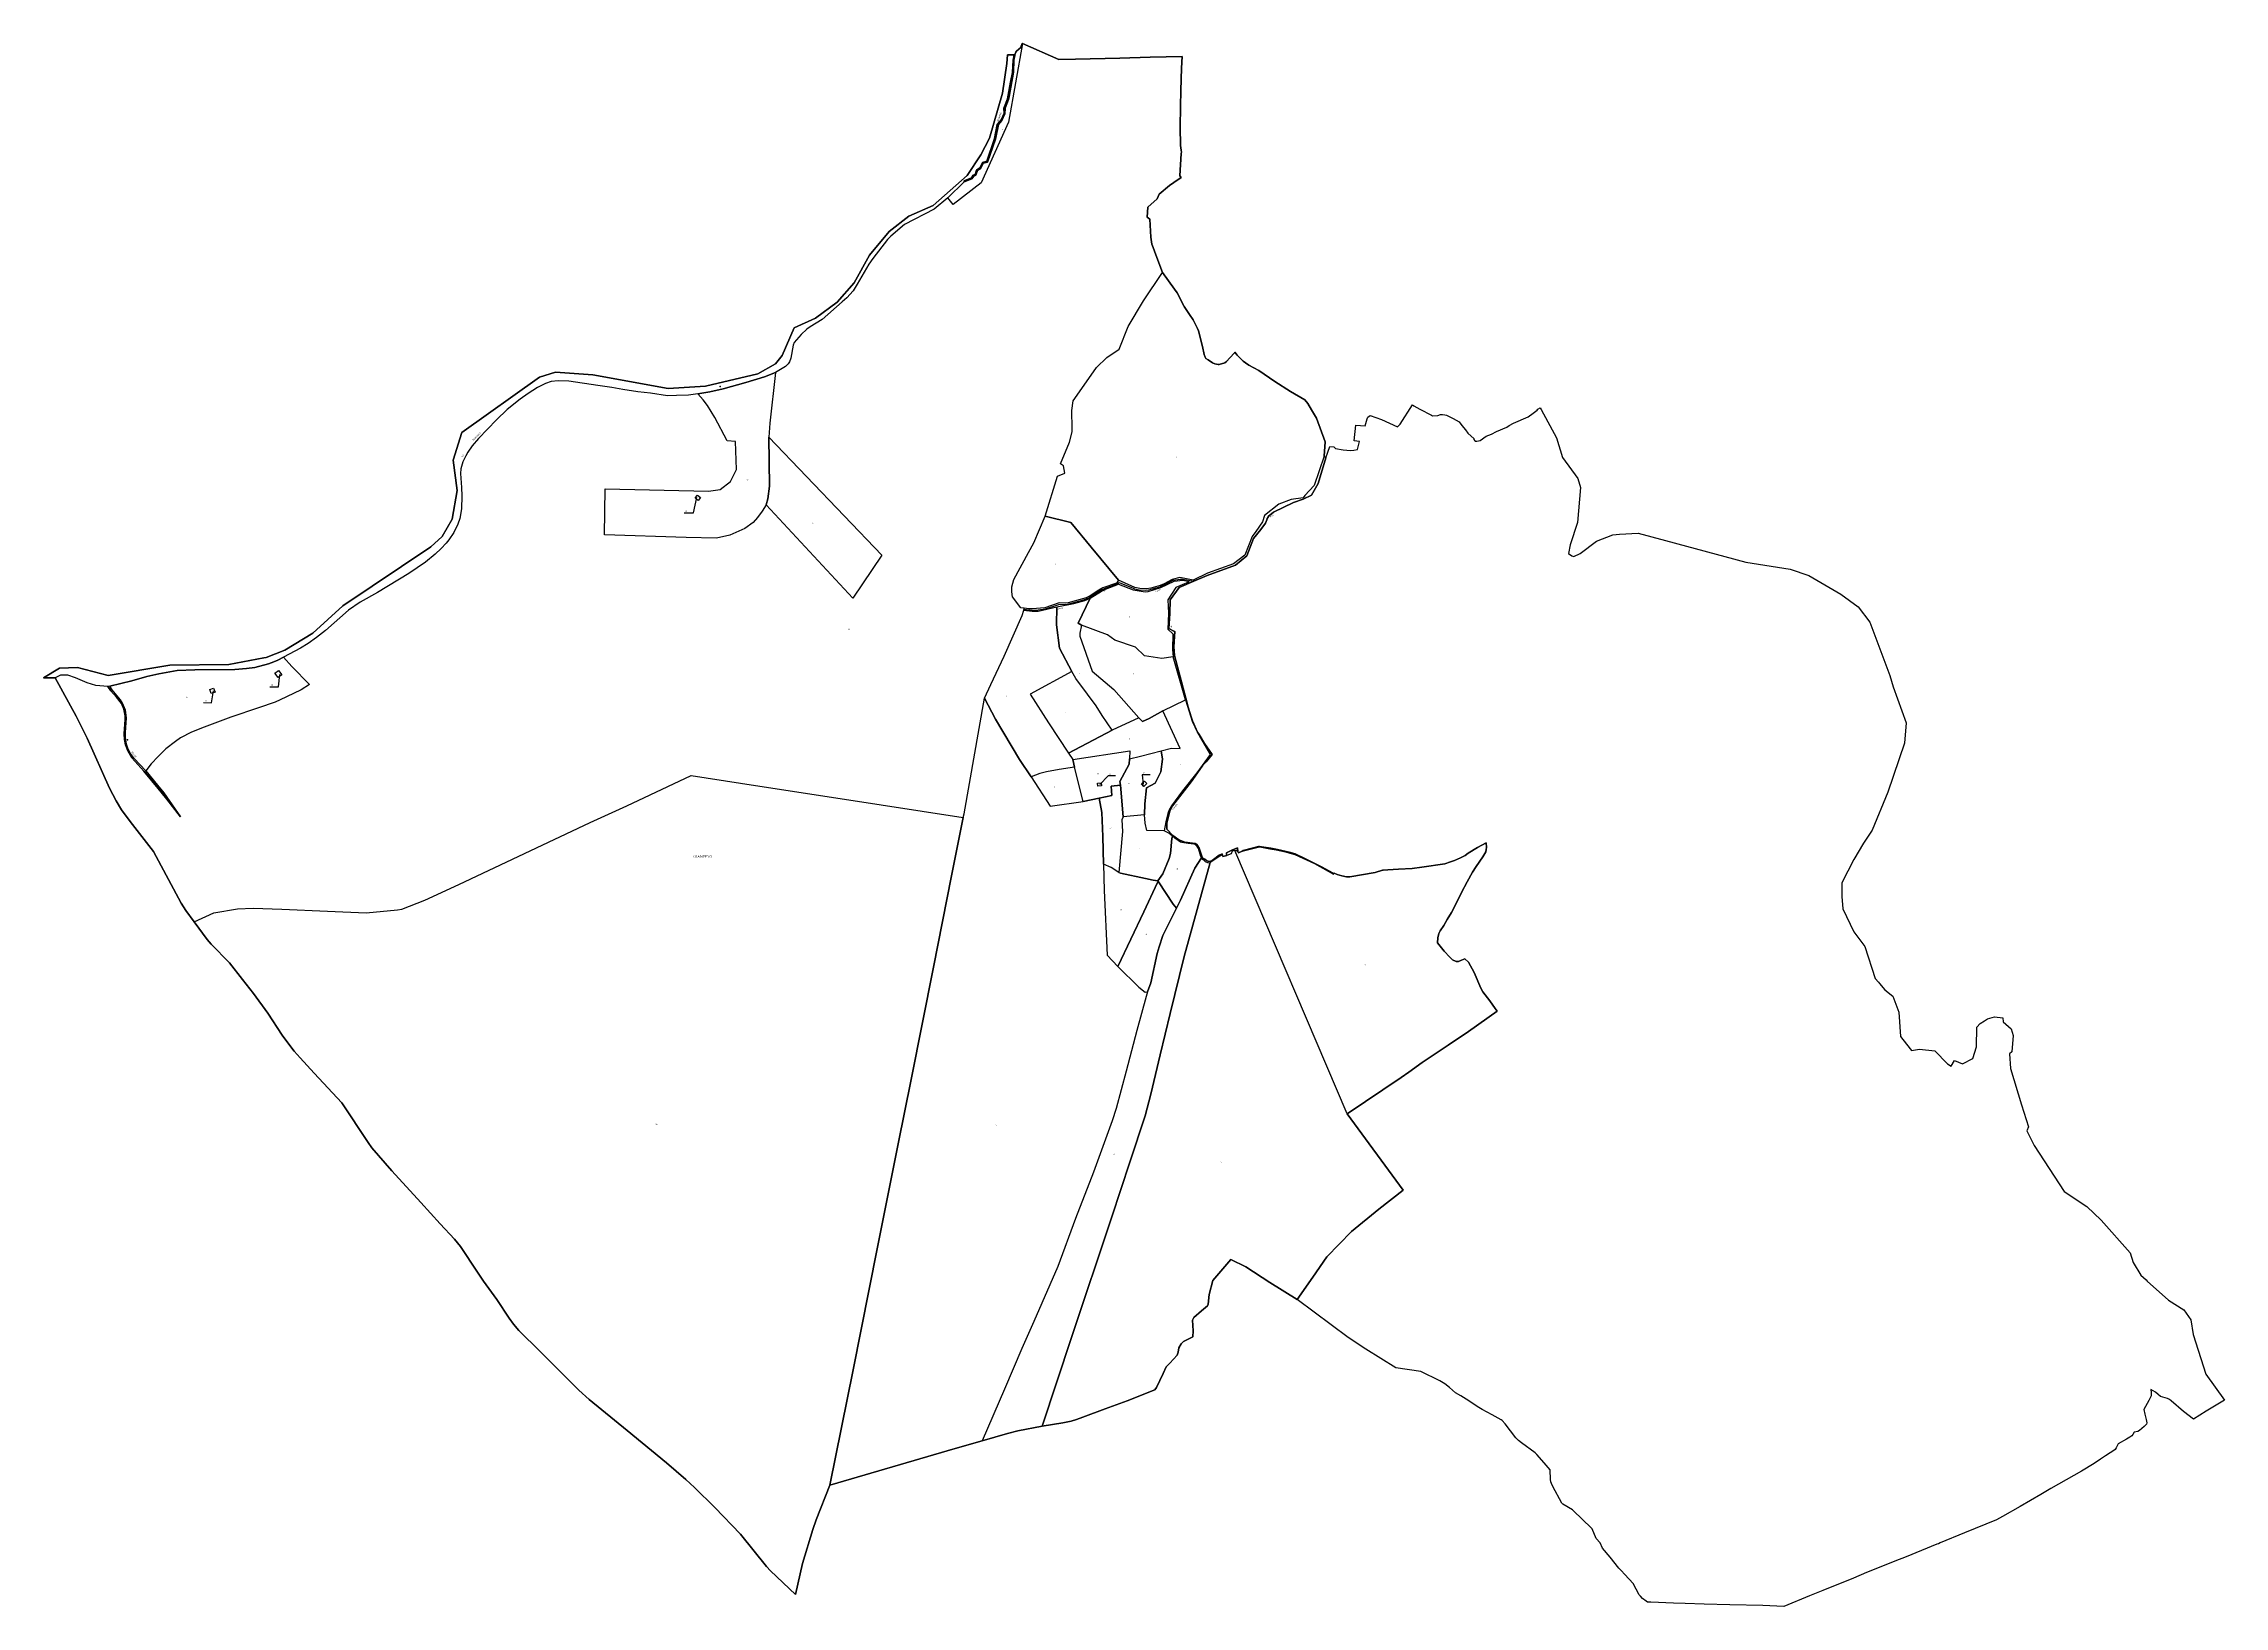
# Model space of a CAD drawing. Extents: x 1205702 to 1209329, y 6150197 to 6152796.
import ezdxf

# ---------------------------------------------------------------- set-up
doc = ezdxf.new("R2010")
doc.units = 0
doc.linetypes.add('CONTINU', pattern=[0])
doc.layers.get('0').update_dxf_attribs({"linetype": 'CONTINU'})
for name, color, linetype in [('1FLECHEFL', 7, 'CONTINU'), ('1LIEUDIT', 7, 'CONTINU'), ('1PARCELLE', 7, 'CONTINU'), ('1SECTION', 7, 'CONTINU'), ('1SUBDSECT', 7, 'CONTINU'), ('1TRONFLUV', 7, 'CONTINU'), ('1TROUPARCELLE', 7, 'CONTINU'), ('1ZONCOMM', 7, 'CONTINU'), ('3BATIDUR', 7, 'CONTINU'), ('3FLECHEPAR', 7, 'CONTINU'), ('3LIEUDITTEX', 7, 'CONTINU'), ('3MURNONMI', 7, 'CONTINU'), ('3PARCELLETEX', 7, 'CONTINU'), ('3TRONFLUVTEX', 7, 'CONTINU'), ('3ZONCOMMTEX', 7, 'CONTINU')]:
    doc.layers.add(name, color=color, linetype=linetype)
doc.styles.get("Standard").update_dxf_attribs({"font": 'Times New Roman'})

# ---------------------------------------------------------------- blocks, each defined once
blk = doc.blocks.new('FLECHRU1')
blk.add_point((0, 0))
blk = doc.blocks.new('MURNOMI')
blk.add_line((-0.75, 0.5), (0.75, 0.5))

msp = doc.modelspace()

# ---------------------------------------------------------------- linework, layer by layer
at = {"layer": '1LIEUDIT'}
msp.add_lwpolyline([(1206952.56, 6150216.3), (1206963.89, 6150267.68), (1206981.26, 6150324.25), (1206986.91, 6150340.45), (1207009.74, 6150398.47), (1207218.09, 6150459.18), (1207262.91, 6150471.8), (1207305.13, 6150484.26), (1207322.39, 6150488.87), (1207362.8, 6150496.23), (1207397.02, 6150501.64), (1207411.18, 6150504.82), (1207419.77, 6150507.33), (1207430.57, 6150511.17), (1207467.87, 6150525.38), (1207504.46, 6150538.72), (1207550.24, 6150556.97), (1207553.17, 6150560.86), (1207563.9, 6150583.93), (1207569.35, 6150594.8), (1207574.96, 6150601.28), (1207587.47, 6150614.62), (1207588.87, 6150619.18), (1207590.03, 6150626.79), (1207594.09, 6150633.17), (1207598.21, 6150637.04), (1207603.7, 6150640.09), (1207613.37, 6150644.74), (1207614.29, 6150655.08), (1207612.88, 6150672.91), (1207615.24, 6150677.05), (1207627.63, 6150687.93), (1207637.75, 6150696.63), (1207639.2, 6150699.24), (1207640.87, 6150715.16), (1207646.67, 6150738.53), (1207676.76, 6150773.71), (1207701.88, 6150761.27), (1207741.7, 6150735.43), (1207787.13, 6150707.11), (1207813.31, 6150744.17), (1207836.14, 6150777.96), (1207877.67, 6150819.95), (1207922.76, 6150857.07), (1207963.16, 6150889.06), (1207870.43, 6151015.76), (1207959.96, 6151076.38), (1207972.8, 6151085.38), (1207995.19, 6151101.44), (1208038.22, 6151130.03), (1208071.81, 6151152.81), (1208119.9, 6151186.44), (1208116.33, 6151191.21), (1208107.43, 6151204.03), (1208095.89, 6151218.79), (1208092.57, 6151225.01), (1208081.57, 6151250.92), (1208071.84, 6151267.92), (1208065.91, 6151273.92), (1208060.57, 6151271.26), (1208055.68, 6151269.34), (1208051.8, 6151268.95), (1208045.48, 6151271.77), (1208040.99, 6151276.32), (1208031.65, 6151286.58), (1208020.56, 6151300.09), (1208020.94, 6151308.49), (1208022.73, 6151315.53), (1208025.02, 6151320), (1208031.02, 6151329.06), (1208036.8, 6151339.01), (1208043.59, 6151350.96), (1208054.73, 6151372.46), (1208060.41, 6151383.73), (1208069.89, 6151401.79), (1208078.45, 6151417.72), (1208085.02, 6151427.36), (1208096.12, 6151443.12), (1208100.96, 6151451.5), (1208101.71, 6151455.26), (1208101.91, 6151458.71), (1208101.6, 6151466.48), (1208087.04, 6151458.61), (1208071.45, 6151449.13), (1208066.33, 6151445.79), (1208058.66, 6151441.9), (1208053.89, 6151439.51), (1208048.74, 6151437.2), (1208042.33, 6151434.82), (1208032.61, 6151431.85), (1207994.34, 6151426.11), (1207978.28, 6151423.97), (1207955.84, 6151422.63), (1207937.68, 6151421.93), (1207930.29, 6151421.27), (1207929.27, 6151420.86), (1207916.88, 6151417.51), (1207874.41, 6151410.07), (1207869.35, 6151409.8), (1207861.42, 6151411.55), (1207853.41, 6151413.9), (1207848.46, 6151416.2), (1207848.18, 6151415.61), (1207846.92, 6151416), (1207827.67, 6151426.93), (1207814.32, 6151433.55), (1207800.75, 6151440.02), (1207783.96, 6151448.1), (1207776.14, 6151450.62), (1207754.16, 6151455.51), (1207743.16, 6151457.57), (1207731.37, 6151459.66), (1207724.35, 6151460.55), (1207722.62, 6151460.35), (1207696.95, 6151454.1), (1207695.48, 6151452.66), (1207689.7, 6151449.71), (1207688.25, 6151452.22), (1207688.02, 6151458.14), (1207678.49, 6151454.17), (1207669.48, 6151450), (1207669.74, 6151447.57), (1207670.11, 6151445.35), (1207663.45, 6151443.82), (1207662.99, 6151446.18), (1207662.16, 6151448.17), (1207657.24, 6151445.89), (1207645.82, 6151437.41), (1207642.8, 6151435.92), (1207640.28, 6151435.49), (1207636.19, 6151437.09), (1207633.28, 6151439.22), (1207629.82, 6151441.76), (1207628.69, 6151444.39), (1207624.29, 6151457.98), (1207620.13, 6151463.72), (1207617.29, 6151465.43), (1207600.15, 6151467.83), (1207590.2, 6151471.54), (1207580.37, 6151478.84), (1207570.51, 6151489.3), (1207570.29, 6151499.38), (1207575.34, 6151519.28), (1207579.76, 6151527.94), (1207610.82, 6151568.17), (1207625.37, 6151588.68), (1207629.95, 6151595.85), (1207635.5, 6151601.51), (1207645.54, 6151613.29), (1207633.13, 6151631.83), (1207623.91, 6151646.59), (1207621.35, 6151650.64), (1207612.98, 6151669.38), (1207610.53, 6151676.43), (1207605.58, 6151692.44), (1207601.75, 6151707.32), (1207582.99, 6151778.37), (1207581.63, 6151792.55), (1207583.48, 6151818.24), (1207581.89, 6151818.92), (1207573.56, 6151822.9), (1207575.01, 6151848.2), (1207575.61, 6151870.49), (1207590.87, 6151891.42), (1207615, 6151901.61), (1207637.26, 6151911.31), (1207684.33, 6151928.31), (1207703.07, 6151944.15), (1207714.51, 6151972.98), (1207726.8, 6151987.62), (1207734.38, 6151998.39), (1207738.87, 6152009.46), (1207747.77, 6152016.55), (1207781.03, 6152032.73), (1207797.28, 6152037.98), (1207810.68, 6152045.08), (1207821.97, 6152064.53), (1207834.87, 6152106.8), (1207832.18, 6152109.8), (1207833.83, 6152133.48), (1207819.39, 6152172.98), (1207811.04, 6152186.96), (1207804.76, 6152197.23), (1207799.99, 6152203.44), (1207776.09, 6152217.3), (1207750.06, 6152233.89), (1207723.18, 6152251.93), (1207706.64, 6152261.29), (1207700.91, 6152265.09), (1207697.12, 6152267.99), (1207693, 6152272.04), (1207687.45, 6152277.96), (1207683.47, 6152282.49), (1207682.88, 6152281.82), (1207675.14, 6152273.09), (1207669.35, 6152267.13), (1207666.67, 6152264.97), (1207657.52, 6152262.13), (1207655.84, 6152262.29), (1207650.25, 6152263.41), (1207646.34, 6152265.15), (1207638.73, 6152269.74), (1207635.36, 6152272.1), (1207633.96, 6152274.62), (1207632.44, 6152278.84), (1207629.72, 6152292.15), (1207622.92, 6152318.41), (1207621.36, 6152322.22), (1207614.12, 6152336.61), (1207608.06, 6152345.61), (1207599.11, 6152358.53), (1207598.78, 6152359.63), (1207587.41, 6152381.19), (1207583.14, 6152387.39), (1207562.96, 6152415.47), (1207552.1, 6152444.8), (1207547.65, 6152457.03), (1207545.21, 6152462.58), (1207543.58, 6152473.98), (1207542, 6152503.64), (1207537.75, 6152507.31), (1207538.8, 6152524.01), (1207554.01, 6152537.71), (1207557.49, 6152545.74), (1207574.72, 6152559.9), (1207581.75, 6152565.09), (1207594.19, 6152573.27), (1207592.07, 6152576.23), (1207594.23, 6152613.36), (1207594.78, 6152615.12), (1207594.35, 6152618.41), (1207593.33, 6152622.57), (1207593.13, 6152626.32), (1207592.6, 6152656.9), (1207593, 6152691.26), (1207593.25, 6152717.7), (1207594.4, 6152755.01), (1207595.83, 6152774.61), (1207542.76, 6152773.23), (1207492.18, 6152771.72), (1207418.29, 6152769.92), (1207390.75, 6152769.35), (1207329.97, 6152795.84), (1207329.58, 6152795.89), (1207327.4, 6152789.75), (1207319.35, 6152782.86), (1207317.21, 6152777.99), (1207316.41, 6152777.05), (1207305.06, 6152777.44), (1207304.02, 6152762.84), (1207296.79, 6152713.23), (1207275.31, 6152638.39), (1207260.78, 6152610.76), (1207237.88, 6152576.41), (1207181.26, 6152526.37), (1207141.29, 6152508.72), (1207108.24, 6152483.45), (1207075.84, 6152444.04), (1207050.12, 6152398.09), (1207021.9, 6152365.82), (1206985.67, 6152339.48), (1206950.45, 6152323.39), (1206930.54, 6152277.03), (1206919.29, 6152263.4), (1206889.97, 6152246.82), (1206802.8, 6152226.4), (1206740.51, 6152222.48), (1206615.47, 6152245.06), (1206553.01, 6152249.39), (1206526.56, 6152241.09), (1206397.68, 6152149.36), (1206383.12, 6152103.02), (1206389.83, 6152052.65), (1206381.36, 6152004.91), (1206364.72, 6151976.25), (1206346.16, 6151958.8), (1206199.77, 6151860.64), (1206149.41, 6151815.44), (1206103.05, 6151786.85), (1206072.21, 6151774.98), (1206068.16, 6151774.09), (1206009.69, 6151763.09), (1205911.89, 6151762.02), (1205809.34, 6151744.64), (1205757.86, 6151758.29), (1205728.43, 6151757.37), (1205701.75, 6151740.97), (1205720.93, 6151740.95), (1205756.17, 6151677.51), (1205774.06, 6151640.69), (1205811.61, 6151557.34), (1205822.7, 6151536.49), (1205831.49, 6151521.71), (1205846, 6151502.01), (1205884.63, 6151452.42), (1205930.8, 6151366.44), (1205938.21, 6151354.28), (1205952.42, 6151335.01), (1205973.96, 6151305.91), (1205980.52, 6151298.3), (1206010.82, 6151267.1), (1206032.83, 6151239.34), (1206051.11, 6151216.17), (1206074.48, 6151183.22), (1206098.82, 6151146.54), (1206106.11, 6151136.28), (1206118.68, 6151120.2), (1206128.42, 6151108.92), (1206152.05, 6151083.46), (1206197.85, 6151033.99), (1206241.82, 6150967.95), (1206248.01, 6150959.48), (1206281.06, 6150921.17), (1206329.48, 6150868.41), (1206361.51, 6150832.95), (1206385.21, 6150807.36), (1206395.2, 6150794.94), (1206423.47, 6150752.44), (1206433.37, 6150737.68), (1206455.74, 6150707.17), (1206476.43, 6150675.95), (1206483.22, 6150666.11), (1206492.27, 6150655.69), (1206527.6, 6150620.81), (1206592.23, 6150555.98), (1206609.36, 6150540.96), (1206672.7, 6150488.98), (1206738.14, 6150435.43), (1206770.19, 6150407.85), (1206784.54, 6150394.55), (1206818.16, 6150361.35), (1206860.76, 6150316.99), (1206904.26, 6150262.72), (1206910.71, 6150255.79), (1206952.56, 6150216.3)], close=True, dxfattribs=at)
at = {"layer": '1PARCELLE'}
for points in [[(1207332.63, 6151856.92), (1207327.52, 6151857.71), (1207313.62, 6151875.66), (1207312.18, 6151884.26), (1207312.23, 6151892.58), (1207315.74, 6151904.46), (1207340.36, 6151949.44), (1207348.97, 6151965.72), (1207367.82, 6152009.77), (1207388.62, 6152076.35), (1207400.82, 6152081.57), (1207398.17, 6152093.7), (1207393.23, 6152097.09), (1207408.16, 6152132.82), (1207412.65, 6152150.22), (1207412.93, 6152155.53), (1207412.26, 6152185.7), (1207414.25, 6152201.55), (1207440.36, 6152238.77), (1207453.31, 6152257.26), (1207470.43, 6152274.1), (1207490.89, 6152287.74), (1207505.69, 6152325.17), (1207531.36, 6152368.35), (1207562.96, 6152415.47), (1207552.1, 6152444.8), (1207547.65, 6152457.03), (1207545.21, 6152462.58), (1207543.58, 6152473.98), (1207542, 6152503.64), (1207537.75, 6152507.31), (1207538.8, 6152524.01), (1207554.01, 6152537.71), (1207557.49, 6152545.74), (1207574.72, 6152559.9), (1207581.75, 6152565.09), (1207594.19, 6152573.27), (1207592.07, 6152576.23), (1207594.23, 6152613.36), (1207594.78, 6152615.12), (1207594.35, 6152618.41), (1207593.33, 6152622.57), (1207593.13, 6152626.32), (1207592.6, 6152656.9), (1207593, 6152691.26), (1207593.25, 6152717.7), (1207594.4, 6152755.01), (1207595.83, 6152774.61), (1207542.76, 6152773.23), (1207492.18, 6152771.72), (1207418.29, 6152769.92), (1207390.75, 6152769.35), (1207329.97, 6152795.84), (1207306.8, 6152665.24), (1207261.33, 6152564.28), (1207214.66, 6152528.19), (1207205.85, 6152539.59), (1207183.24, 6152520.3), (1207133.87, 6152495.14), (1207110.84, 6152475.43), (1207105.73, 6152469.94), (1207080.89, 6152438.44), (1207074.75, 6152429.01), (1207055.18, 6152395.98), (1207048.29, 6152384.89), (1207037.8, 6152373.21), (1207030.34, 6152366.45), (1206996.65, 6152337.1), (1206977.03, 6152325.01), (1206971.35, 6152320.84), (1206961.92, 6152312.26), (1206950.28, 6152299.02), (1206948.56, 6152294.45), (1206944.52, 6152272.51), (1206942.72, 6152266.83), (1206940.12, 6152263.17), (1206935.74, 6152258.7), (1206919, 6152249.02), (1206909.67, 6152164.78), (1206908.13, 6152141.3), (1207096.38, 6151944.89), (1207047.76, 6151873.69), (1206903.56, 6152028.76), (1206897.28, 6152018.28), (1206889.57, 6152007.45), (1206882.24, 6151999.53), (1206868.23, 6151989.61), (1206843.38, 6151978.16), (1206821.15, 6151973.16), (1206770.83, 6151974.66), (1206634.64, 6151978.78), (1206636.15, 6152055.44), (1206807.61, 6152051.73), (1206827.41, 6152054.05), (1206844.63, 6152067.31), (1206854.13, 6152087.49), (1206852.48, 6152134.13), (1206838.58, 6152135.39), (1206818.08, 6152173.89), (1206806.14, 6152193.78), (1206799.15, 6152203.32), (1206790.06, 6152213.25), (1206774.51, 6152211.31), (1206754.44, 6152210.38), (1206739.43, 6152210.33), (1206711.14, 6152214.49), (1206690.1, 6152216.79), (1206665.49, 6152220.42), (1206646.81, 6152224.09), (1206623.89, 6152227.09), (1206575.6, 6152234.54), (1206557.81, 6152235.28), (1206545.9, 6152233.75), (1206536.78, 6152230.81), (1206523.51, 6152223.95), (1206507.97, 6152213.87), (1206494.23, 6152204.4), (1206472.85, 6152187.14), (1206455.27, 6152170.28), (1206425.04, 6152139.19), (1206414.46, 6152126.78), (1206407.38, 6152116.26), (1206403.94, 6152110.32), (1206399.13, 6152100.28), (1206395.91, 6152088.93), (1206394.99, 6152080.7), (1206397.15, 6152057.79), (1206397.64, 6152043.98), (1206396.8, 6152021.88), (1206394.2, 6152005.77), (1206390.68, 6151996.52), (1206384.11, 6151982.8), (1206375.88, 6151970.66), (1206371.3, 6151964.84), (1206363.08, 6151956.03), (1206353.15, 6151946.45), (1206337.14, 6151933.52), (1206309.16, 6151914.79), (1206257.43, 6151883.21), (1206228.09, 6151866.7), (1206208.81, 6151853.75), (1206170.52, 6151819.89), (1206155.44, 6151807.91), (1206141.78, 6151798.28), (1206129.05, 6151790.35), (1206100.74, 6151775.46), (1206114.94, 6151759.66), (1206143.94, 6151729.67), (1206130.12, 6151720.95), (1206105.68, 6151709.61), (1206095.33, 6151704.35), (1206086.7, 6151700.77), (1206059.02, 6151690.86), (1206013.11, 6151675.4), (1205968.94, 6151659.08), (1205947.73, 6151650.54), (1205929.65, 6151641.12), (1205920.87, 6151635.32), (1205905.23, 6151622.68), (1205892.04, 6151610.33), (1205880.49, 6151597.86), (1205871.69, 6151586.24), (1205891.23, 6151562.59), (1205901.87, 6151549.57), (1205929.57, 6151510.11), (1205906.74, 6151539.12), (1205892.57, 6151557.23), (1205868.32, 6151585.57), (1205848.77, 6151608.12), (1205841.76, 6151619.39), (1205837.83, 6151629.5), (1205836.05, 6151638.54), (1205835.5, 6151648.03), (1205837.45, 6151671.83), (1205837.51, 6151677.81), (1205835.01, 6151688.87), (1205831.04, 6151698.24), (1205822.85, 6151709.14), (1205813.51, 6151719.68), (1205808.33, 6151726.52), (1205788.53, 6151728.3), (1205774.39, 6151732.82), (1205754.97, 6151741.22), (1205742.2, 6151745.69), (1205729.72, 6151745.73), (1205720.93, 6151740.95), (1205756.17, 6151677.51), (1205774.06, 6151640.69), (1205811.61, 6151557.34), (1205822.7, 6151536.49), (1205831.49, 6151521.71), (1205846, 6151502.01), (1205884.63, 6151452.42), (1205930.8, 6151366.44), (1205938.21, 6151354.28), (1205952.42, 6151335.01), (1205984.64, 6151349.96), (1206024.54, 6151357.07), (1206050.25, 6151358.15), (1206097.8, 6151356.08), (1206174.23, 6151352.67), (1206238.47, 6151349.95), (1206290.41, 6151354.88), (1206297.72, 6151356.43), (1206335.99, 6151371.44), (1206392.31, 6151397.47), (1206611.1, 6151500.3), (1206671.83, 6151528.27), (1206778.93, 6151578.52), (1206861.25, 6151566), (1207095.2, 6151530.05), (1207231.24, 6151508.95), (1207232.9, 6151515.1), (1207266.89, 6151706.96), (1207277.36, 6151729.92), (1207299.74, 6151777.13), (1207329.31, 6151844.58), (1207332.09, 6151853.57), (1207332.63, 6151856.92)], [(1207329.97, 6152795.84), (1207306.8, 6152665.24), (1207261.33, 6152564.28), (1207214.66, 6152528.19), (1207205.85, 6152539.59), (1207233.37, 6152565.75), (1207246.07, 6152570.82), (1207249.32, 6152575.67), (1207252.5, 6152577.01), (1207255.02, 6152584.94), (1207260.2, 6152587.62), (1207264.97, 6152596.9), (1207271.78, 6152598.97), (1207285.33, 6152637.06), (1207290.05, 6152661.28), (1207295.61, 6152668.04), (1207300.86, 6152679.17), (1207301.3, 6152688.33), (1207306.73, 6152703.17), (1207307.83, 6152708.06), (1207315.12, 6152748.36), (1207315.98, 6152768.45), (1207317.18, 6152776.34), (1207318.02, 6152779.26), (1207319.2, 6152781.89), (1207320.22, 6152783.28), (1207327.66, 6152789.73), (1207329.97, 6152795.84)], [(1207367.82, 6152009.77), (1207388.62, 6152076.35), (1207400.82, 6152081.57), (1207398.17, 6152093.7), (1207393.23, 6152097.09), (1207408.16, 6152132.82), (1207412.65, 6152150.22), (1207412.93, 6152155.53), (1207412.26, 6152185.7), (1207414.25, 6152201.55), (1207440.36, 6152238.77), (1207453.31, 6152257.26), (1207470.43, 6152274.1), (1207490.89, 6152287.74), (1207505.69, 6152325.17), (1207531.36, 6152368.35), (1207562.96, 6152415.47), (1207583.14, 6152387.39), (1207587.41, 6152381.19), (1207598.78, 6152359.63), (1207599.11, 6152358.53), (1207608.06, 6152345.61), (1207614.12, 6152336.61), (1207621.36, 6152322.22), (1207622.92, 6152318.41), (1207629.72, 6152292.15), (1207632.44, 6152278.84), (1207633.96, 6152274.62), (1207635.36, 6152272.1), (1207638.73, 6152269.74), (1207646.34, 6152265.15), (1207650.25, 6152263.41), (1207655.84, 6152262.29), (1207657.52, 6152262.13), (1207666.67, 6152264.97), (1207669.35, 6152267.13), (1207675.14, 6152273.09), (1207682.88, 6152281.82), (1207683.47, 6152282.49), (1207687.45, 6152277.96), (1207693, 6152272.04), (1207697.12, 6152267.99), (1207700.91, 6152265.09), (1207706.64, 6152261.29), (1207723.18, 6152251.93), (1207750.06, 6152233.89), (1207776.09, 6152217.3), (1207799.99, 6152203.44), (1207804.76, 6152197.23), (1207811.04, 6152186.96), (1207819.39, 6152172.98), (1207833.83, 6152133.48), (1207832.18, 6152109.8), (1207815.24, 6152061.18), (1207799.53, 6152044.55), (1207796.8, 6152040.34), (1207777.16, 6152037.64), (1207756.77, 6152030.02), (1207732.55, 6152010.98), (1207729.17, 6152000.66), (1207718.39, 6151984.2), (1207712.06, 6151976.3), (1207700.16, 6151944.95), (1207681.12, 6151930.58), (1207637.63, 6151915.17), (1207614.23, 6151903.62), (1207591.92, 6151907.78), (1207578.89, 6151904.83), (1207565.55, 6151897.22), (1207559.18, 6151894.36), (1207543.77, 6151890.23), (1207536.63, 6151889.33), (1207525.1, 6151889.35), (1207517.09, 6151891.04), (1207489.95, 6151903.61), (1207444.18, 6151958.2), (1207410.41, 6151999.46), (1207367.82, 6152009.77)], [(1206770.83, 6151974.66), (1206634.64, 6151978.78), (1206636.15, 6152055.44), (1206807.61, 6152051.73), (1206827.41, 6152054.05), (1206844.63, 6152067.31), (1206854.13, 6152087.49), (1206852.48, 6152134.13), (1206838.58, 6152135.39), (1206818.08, 6152173.89), (1206806.14, 6152193.78), (1206799.15, 6152203.32), (1206790.06, 6152213.25), (1206809.75, 6152216.55), (1206832.36, 6152221.64), (1206869.68, 6152232.11), (1206900.81, 6152241.8), (1206919, 6152249.02), (1206909.67, 6152164.78), (1206908.13, 6152141.3), (1206909.4, 6152059.7), (1206906.54, 6152038.86), (1206903.56, 6152028.76), (1206897.28, 6152018.28), (1206889.57, 6152007.45), (1206882.24, 6151999.53), (1206868.23, 6151989.61), (1206843.38, 6151978.16), (1206821.15, 6151973.16), (1206770.83, 6151974.66)], [(1206908.13, 6152141.3), (1207096.38, 6151944.89), (1207047.76, 6151873.69), (1206903.56, 6152028.76), (1206906.54, 6152038.86), (1206909.4, 6152059.7), (1206908.13, 6152141.3)], [(1206794.53, 6152040.87), (1206790.65, 6152036.11), (1206785.39, 6152040.37), (1206789.48, 6152045.1), (1206794.53, 6152040.87)], [(1207332.63, 6151856.92), (1207327.52, 6151857.71), (1207313.62, 6151875.66), (1207312.18, 6151884.26), (1207312.23, 6151892.58), (1207315.74, 6151904.46), (1207340.36, 6151949.44), (1207348.97, 6151965.72), (1207367.82, 6152009.77), (1207410.41, 6151999.46), (1207444.18, 6151958.2), (1207489.95, 6151903.61), (1207486.47, 6151898.31), (1207463.76, 6151890.78), (1207457.14, 6151887.07), (1207442.43, 6151877.59), (1207436.3, 6151874.05), (1207406.07, 6151865.51), (1207401.99, 6151865.06), (1207390.93, 6151865.68), (1207367.31, 6151857.56), (1207346.34, 6151855.55), (1207340.63, 6151855.7), (1207332.63, 6151856.92)], [(1207411.99, 6151751.45), (1207391.93, 6151790.35), (1207386.55, 6151829.19), (1207387.23, 6151858.99), (1207415.34, 6151864.51), (1207433.77, 6151869.76), (1207442.43, 6151873.27), (1207422.79, 6151832.04), (1207428.44, 6151828.68), (1207425.66, 6151815.23), (1207425.53, 6151810.36), (1207446.13, 6151751.89), (1207481.92, 6151721.74), (1207523.64, 6151674.69), (1207479.42, 6151653.93), (1207462.93, 6151678.15), (1207452.44, 6151694.65), (1207438.29, 6151713.78), (1207418.74, 6151739.78), (1207411.99, 6151751.45)], [(1207581.01, 6151775.92), (1207561.84, 6151773.44), (1207532.91, 6151777.67), (1207517.92, 6151792.3), (1207483.59, 6151803.64), (1207471.7, 6151812.73), (1207428.44, 6151828.68), (1207422.79, 6151832.04), (1207442.43, 6151873.27), (1207461.77, 6151885.24), (1207468.28, 6151888.33), (1207489.84, 6151896.62), (1207514.29, 6151887.65), (1207524.01, 6151885.67), (1207534.03, 6151884.32), (1207539.42, 6151884.89), (1207560.04, 6151891.48), (1207582.37, 6151901.7), (1207596.99, 6151903.44), (1207607.18, 6151901.46), (1207606.13, 6151900.16), (1207585.05, 6151891.3), (1207571.8, 6151870.85), (1207572.93, 6151848.62), (1207571.8, 6151821.89), (1207580.43, 6151813.97), (1207579.7, 6151787.96), (1207581.01, 6151775.92)], [(1207266.89, 6151706.96), (1207277.36, 6151729.92), (1207299.74, 6151777.13), (1207329.31, 6151844.58), (1207332.09, 6151853.57), (1207346.33, 6151851.75), (1207356.22, 6151852.14), (1207387.23, 6151858.99), (1207386.55, 6151829.19), (1207391.93, 6151790.35), (1207411.99, 6151751.45), (1207342.68, 6151714.09), (1207373.62, 6151666.32), (1207406.74, 6151615.89), (1207413.68, 6151605.22), (1207416.81, 6151592.32), (1207391.14, 6151588.6), (1207370.18, 6151584.87), (1207358.74, 6151581.86), (1207344.66, 6151576.21), (1207325.27, 6151605.05), (1207285.06, 6151672.05), (1207266.89, 6151706.96)], [(1207563.32, 6151686.3), (1207601.48, 6151704.44), (1207581.01, 6151775.92), (1207561.84, 6151773.44), (1207532.91, 6151777.67), (1207517.92, 6151792.3), (1207483.59, 6151803.64), (1207471.7, 6151812.73), (1207428.44, 6151828.68), (1207425.66, 6151815.23), (1207425.53, 6151810.36), (1207446.13, 6151751.89), (1207481.92, 6151721.74), (1207523.64, 6151674.69), (1207529.49, 6151668.61), (1207540.58, 6151673.42), (1207563.32, 6151686.3)], [(1205852.65, 6151607.07), (1205846.4, 6151615.44), (1205842.02, 6151624.15), (1205839.75, 6151630.89), (1205837.99, 6151641.72), (1205837.72, 6151650.18), (1205839.75, 6151674.39), (1205837.92, 6151687.47), (1205833.18, 6151698.99), (1205829.83, 6151704.44), (1205815.53, 6151720.88), (1205811.88, 6151727.13), (1205848.25, 6151736.29), (1205873.24, 6151743.36), (1205893.18, 6151747.84), (1205923.84, 6151752.96), (1205953.06, 6151754.26), (1206019.58, 6151754.94), (1206039.36, 6151756.3), (1206052.96, 6151758.39), (1206075.7, 6151764.35), (1206084.61, 6151767.67), (1206091.1, 6151770.59), (1206100.74, 6151775.46), (1206114.94, 6151759.66), (1206143.94, 6151729.67), (1206130.12, 6151720.95), (1206105.68, 6151709.61), (1206095.33, 6151704.35), (1206086.7, 6151700.77), (1206059.02, 6151690.86), (1206013.11, 6151675.4), (1205968.94, 6151659.08), (1205947.73, 6151650.54), (1205929.65, 6151641.12), (1205920.87, 6151635.32), (1205905.23, 6151622.68), (1205892.04, 6151610.33), (1205880.49, 6151597.86), (1205871.69, 6151586.24), (1205852.65, 6151607.07)], [(1205986.91, 6151717.27), (1205980.42, 6151715.1), (1205978.19, 6151721.5), (1205984.57, 6151723.68), (1205986.91, 6151717.27)], [(1206097.87, 6151745.76), (1206091.84, 6151741.55), (1206086.61, 6151748.94), (1206092.74, 6151753.07), (1206097.87, 6151745.76)], [(1207411.99, 6151751.45), (1207342.68, 6151714.09), (1207373.62, 6151666.32), (1207406.74, 6151615.89), (1207479.42, 6151653.93), (1207462.93, 6151678.15), (1207452.44, 6151694.65), (1207438.29, 6151713.78), (1207418.74, 6151739.78), (1207411.99, 6151751.45)], [(1207231.24, 6151508.95), (1207232.9, 6151515.1), (1207266.89, 6151706.96), (1207285.06, 6151672.05), (1207325.27, 6151605.05), (1207344.66, 6151576.21), (1207376.12, 6151527.73), (1207431.27, 6151535.1), (1207457.49, 6151540.7), (1207462.07, 6151516.96), (1207464.04, 6151477.34), (1207465.08, 6151431.37), (1207466.19, 6151387.52), (1207471.03, 6151279.85), (1207488.86, 6151260.98), (1207523.89, 6151226.28), (1207534.27, 6151218.28), (1207538.23, 6151218.99), (1207535.86, 6151211.09), (1207520.49, 6151154.24), (1207502.52, 6151086.96), (1207486, 6151024.49), (1207479.5, 6151003.98), (1207448.03, 6150919.09), (1207418.43, 6150841.53), (1207388.69, 6150761.69), (1207348.99, 6150670.64), (1207329.25, 6150625.35), (1207300.29, 6150557.94), (1207262.91, 6150471.8), (1207218.09, 6150459.18), (1207009.74, 6150398.47), (1207048.22, 6150589.98), (1207088.4, 6150791.52), (1207123.12, 6150965.82), (1207144.98, 6151072.96), (1207181.93, 6151259.6), (1207211.81, 6151411.59), (1207231.24, 6151508.95)], [(1207533.03, 6151513.43), (1207533.56, 6151531.6), (1207536.19, 6151557.82), (1207550.93, 6151566.04), (1207560.02, 6151584.82), (1207562.93, 6151605.6), (1207560.67, 6151619.68), (1207578.09, 6151623.9), (1207592.43, 6151623.24), (1207563.32, 6151686.3), (1207601.48, 6151704.44), (1207612.56, 6151668.88), (1207621.22, 6151650.33), (1207626.34, 6151641.01), (1207642.59, 6151613.43), (1207619.97, 6151582.91), (1207596.35, 6151553.29), (1207577.74, 6151528.13), (1207574.35, 6151521.51), (1207572.1, 6151515.18), (1207568.4, 6151501.64), (1207565.7, 6151486.72), (1207536.85, 6151487.21), (1207533.97, 6151499.09), (1207533.03, 6151513.43)], [(1207413.68, 6151605.22), (1207508.68, 6151619.57), (1207508.2, 6151606.58), (1207526.23, 6151610.61), (1207560.67, 6151619.68), (1207578.09, 6151623.9), (1207592.43, 6151623.24), (1207563.32, 6151686.3), (1207540.58, 6151673.42), (1207529.49, 6151668.61), (1207523.64, 6151674.69), (1207479.42, 6151653.93), (1207406.74, 6151615.89), (1207413.68, 6151605.22)], [(1207416.81, 6151592.32), (1207413.68, 6151605.22), (1207508.68, 6151619.57), (1207508.2, 6151606.58), (1207507.36, 6151597.17), (1207491.89, 6151568.64), (1207493.35, 6151562.34), (1207477.9, 6151560.78), (1207478.49, 6151545.39), (1207457.49, 6151540.7), (1207431.27, 6151535.1), (1207416.81, 6151592.32)], [(1207493.35, 6151562.34), (1207491.89, 6151568.64), (1207507.36, 6151597.17), (1207508.2, 6151606.58), (1207526.23, 6151610.61), (1207560.67, 6151619.68), (1207562.93, 6151605.6), (1207560.02, 6151584.82), (1207550.93, 6151566.04), (1207536.19, 6151557.82), (1207533.56, 6151531.6), (1207533.03, 6151513.43), (1207497.75, 6151509.76), (1207493.35, 6151562.34)], [(1205952.42, 6151335.01), (1205984.64, 6151349.96), (1206024.54, 6151357.07), (1206050.25, 6151358.15), (1206097.8, 6151356.08), (1206174.23, 6151352.67), (1206238.47, 6151349.95), (1206290.41, 6151354.88), (1206297.72, 6151356.43), (1206335.99, 6151371.44), (1206392.31, 6151397.47), (1206611.1, 6151500.3), (1206671.83, 6151528.27), (1206778.93, 6151578.52), (1206861.25, 6151566), (1207095.2, 6151530.05), (1207231.24, 6151508.95), (1207211.81, 6151411.59), (1207181.93, 6151259.6), (1207144.98, 6151072.96), (1207123.12, 6150965.82), (1207088.4, 6150791.52), (1207048.22, 6150589.98), (1207009.74, 6150398.47), (1206986.91, 6150340.45), (1206981.26, 6150324.25), (1206963.89, 6150267.68), (1206952.56, 6150216.3), (1206910.71, 6150255.79), (1206904.26, 6150262.72), (1206860.76, 6150316.99), (1206818.16, 6150361.35), (1206784.54, 6150394.55), (1206770.19, 6150407.85), (1206738.14, 6150435.43), (1206672.7, 6150488.98), (1206609.36, 6150540.96), (1206592.23, 6150555.98), (1206527.6, 6150620.81), (1206492.27, 6150655.69), (1206483.22, 6150666.11), (1206476.43, 6150675.95), (1206455.74, 6150707.17), (1206433.37, 6150737.68), (1206423.47, 6150752.44), (1206395.2, 6150794.94), (1206385.21, 6150807.36), (1206361.51, 6150832.95), (1206329.48, 6150868.41), (1206281.06, 6150921.17), (1206248.01, 6150959.48), (1206241.82, 6150967.95), (1206197.85, 6151033.99), (1206152.05, 6151083.46), (1206128.42, 6151108.92), (1206118.68, 6151120.2), (1206106.11, 6151136.28), (1206098.82, 6151146.54), (1206074.48, 6151183.22), (1206051.11, 6151216.17), (1206032.83, 6151239.34), (1206010.82, 6151267.1), (1205980.52, 6151298.3), (1205973.96, 6151305.91), (1205952.42, 6151335.01)], [(1207344.66, 6151576.21), (1207376.12, 6151527.73), (1207431.27, 6151535.1), (1207416.81, 6151592.32), (1207391.14, 6151588.6), (1207370.18, 6151584.87), (1207358.74, 6151581.86), (1207344.66, 6151576.21)], [(1207461.37, 6151561.52), (1207455.61, 6151560.99), (1207455.15, 6151565.84), (1207460.9, 6151566.37), (1207461.37, 6151561.52)], [(1207465.08, 6151431.37), (1207464.04, 6151477.34), (1207462.07, 6151516.96), (1207457.49, 6151540.7), (1207478.49, 6151545.39), (1207477.9, 6151560.78), (1207493.35, 6151562.34), (1207497.75, 6151509.76), (1207495.29, 6151504.6), (1207496.49, 6151485.41), (1207490.56, 6151417.19), (1207477.37, 6151425.8), (1207465.08, 6151431.37)], [(1207528.04, 6151564.69), (1207532.09, 6151560.53), (1207537.03, 6151565.28), (1207533.24, 6151569.28), (1207528.04, 6151564.69)], [(1207533.03, 6151513.43), (1207497.75, 6151509.76), (1207495.29, 6151504.6), (1207496.49, 6151485.41), (1207490.56, 6151417.19), (1207493.43, 6151415.98), (1207534.59, 6151407.19), (1207547.61, 6151404.54), (1207555.35, 6151403.51), (1207563.74, 6151415.05), (1207574.29, 6151440.69), (1207576.16, 6151449.12), (1207578.43, 6151473.88), (1207579.46, 6151477.94), (1207573.61, 6151482.78), (1207565.7, 6151486.72), (1207536.85, 6151487.21), (1207533.97, 6151499.09), (1207533.03, 6151513.43)], [(1207556.44, 6151401.98), (1207580.82, 6151364.79), (1207586.1, 6151357.67), (1207593.21, 6151371.35), (1207616.9, 6151424.72), (1207628.03, 6151441.84), (1207626.73, 6151443.61), (1207622.93, 6151457.4), (1207620.66, 6151460.56), (1207617.37, 6151463.98), (1207615.73, 6151464.55), (1207605.87, 6151465.33), (1207595.02, 6151467.06), (1207593.07, 6151467.75), (1207583.47, 6151474.6), (1207579.46, 6151477.94), (1207578.43, 6151473.88), (1207576.16, 6151449.12), (1207574.29, 6151440.69), (1207563.74, 6151415.05), (1207555.35, 6151403.51), (1207556.44, 6151401.98)], [(1207538.23, 6151218.99), (1207535.86, 6151211.09), (1207520.49, 6151154.24), (1207502.52, 6151086.96), (1207486, 6151024.49), (1207479.5, 6151003.98), (1207448.03, 6150919.09), (1207418.43, 6150841.53), (1207388.69, 6150761.69), (1207348.99, 6150670.64), (1207329.25, 6150625.35), (1207300.29, 6150557.94), (1207262.91, 6150471.8), (1207305.13, 6150484.26), (1207322.39, 6150488.87), (1207362.8, 6150496.23), (1207411.9, 6150643.97), (1207478.72, 6150844.61), (1207508.74, 6150935.31), (1207534.08, 6151012.35), (1207543.36, 6151048.53), (1207559.42, 6151114.07), (1207575.88, 6151182.78), (1207599.28, 6151277.51), (1207642.58, 6151433.85), (1207641.26, 6151432.95), (1207638.66, 6151433.33), (1207634.68, 6151435.18), (1207633.04, 6151436.44), (1207630.2, 6151438.92), (1207628.03, 6151441.84), (1207616.9, 6151424.72), (1207593.21, 6151371.35), (1207586.1, 6151357.67), (1207563.8, 6151312.3), (1207557.24, 6151293.56), (1207554.25, 6151282.66), (1207543.7, 6151233.95), (1207538.23, 6151218.99)], [(1207870.43, 6151015.76), (1207683.57, 6151453.75), (1207678.77, 6151452.67), (1207677.31, 6151448.31), (1207670.11, 6151445.35), (1207663.45, 6151443.82), (1207662.99, 6151446.18), (1207660.58, 6151445.75), (1207658.23, 6151444.43), (1207642.58, 6151433.85), (1207599.28, 6151277.51), (1207575.88, 6151182.78), (1207559.42, 6151114.07), (1207543.36, 6151048.53), (1207534.08, 6151012.35), (1207508.74, 6150935.31), (1207478.72, 6150844.61), (1207411.9, 6150643.97), (1207362.8, 6150496.23), (1207397.02, 6150501.64), (1207411.18, 6150504.82), (1207419.77, 6150507.33), (1207430.57, 6150511.17), (1207467.87, 6150525.38), (1207504.46, 6150538.72), (1207550.24, 6150556.97), (1207553.17, 6150560.86), (1207563.9, 6150583.93), (1207569.35, 6150594.8), (1207574.96, 6150601.28), (1207587.47, 6150614.62), (1207588.87, 6150619.18), (1207590.03, 6150626.79), (1207594.09, 6150633.17), (1207598.21, 6150637.04), (1207603.7, 6150640.09), (1207613.37, 6150644.74), (1207614.29, 6150655.08), (1207612.88, 6150672.91), (1207615.24, 6150677.05), (1207627.63, 6150687.93), (1207637.75, 6150696.63), (1207639.2, 6150699.24), (1207640.87, 6150715.16), (1207646.67, 6150738.53), (1207676.76, 6150773.71), (1207701.88, 6150761.27), (1207741.7, 6150735.43), (1207787.13, 6150707.11), (1207813.31, 6150744.17), (1207836.14, 6150777.96), (1207877.67, 6150819.95), (1207922.76, 6150857.07), (1207963.16, 6150889.06), (1207870.43, 6151015.76)], [(1207870.43, 6151015.76), (1207683.57, 6151453.75), (1207685.42, 6151454.17), (1207688.25, 6151452.22), (1207689.7, 6151449.71), (1207695.48, 6151452.66), (1207724.2, 6151459.73), (1207730.43, 6151458.96), (1207741.54, 6151456.52), (1207751.91, 6151454.88), (1207767.45, 6151451.42), (1207774.76, 6151449.68), (1207783.3, 6151447.2), (1207815.74, 6151432.25), (1207847.65, 6151414.31), (1207848.18, 6151415.61), (1207848.46, 6151416.2), (1207853.41, 6151413.9), (1207861.42, 6151411.55), (1207869.35, 6151409.8), (1207874.41, 6151410.07), (1207916.88, 6151417.51), (1207929.27, 6151420.86), (1207930.29, 6151421.27), (1207937.68, 6151421.93), (1207955.84, 6151422.63), (1207978.28, 6151423.97), (1207994.34, 6151426.11), (1208032.61, 6151431.85), (1208042.33, 6151434.82), (1208048.74, 6151437.2), (1208053.89, 6151439.51), (1208058.66, 6151441.9), (1208066.33, 6151445.79), (1208071.45, 6151449.13), (1208087.04, 6151458.61), (1208101.6, 6151466.48), (1208101.91, 6151458.71), (1208101.71, 6151455.26), (1208100.96, 6151451.5), (1208096.12, 6151443.12), (1208085.02, 6151427.36), (1208078.45, 6151417.72), (1208069.89, 6151401.79), (1208060.41, 6151383.73), (1208054.73, 6151372.46), (1208043.59, 6151350.96), (1208036.8, 6151339.01), (1208031.02, 6151329.06), (1208025.02, 6151320), (1208022.73, 6151315.53), (1208020.94, 6151308.49), (1208020.56, 6151300.09), (1208031.65, 6151286.58), (1208040.99, 6151276.32), (1208045.48, 6151271.77), (1208051.8, 6151268.95), (1208055.68, 6151269.34), (1208060.57, 6151271.26), (1208065.91, 6151273.92), (1208071.84, 6151267.92), (1208081.57, 6151250.92), (1208092.57, 6151225.01), (1208095.89, 6151218.79), (1208107.43, 6151204.03), (1208116.33, 6151191.21), (1208119.9, 6151186.44), (1208071.81, 6151152.81), (1208038.22, 6151130.03), (1207995.19, 6151101.44), (1207972.8, 6151085.38), (1207959.96, 6151076.38), (1207870.43, 6151015.76)], [(1207465.08, 6151431.37), (1207466.19, 6151387.52), (1207471.03, 6151279.85), (1207488.86, 6151260.98), (1207531.72, 6151351.89), (1207554.57, 6151400.89), (1207556.44, 6151401.98), (1207555.35, 6151403.51), (1207547.61, 6151404.54), (1207534.59, 6151407.19), (1207493.43, 6151415.98), (1207490.56, 6151417.19), (1207477.37, 6151425.8), (1207465.08, 6151431.37)], [(1207488.86, 6151260.98), (1207523.89, 6151226.28), (1207534.27, 6151218.28), (1207538.23, 6151218.99), (1207543.7, 6151233.95), (1207554.25, 6151282.66), (1207557.24, 6151293.56), (1207563.8, 6151312.3), (1207586.1, 6151357.67), (1207580.82, 6151364.79), (1207556.44, 6151401.98), (1207554.57, 6151400.89), (1207531.72, 6151351.89), (1207488.86, 6151260.98)]]:
    msp.add_lwpolyline(points, close=True, dxfattribs=at)
at = {"layer": '1SECTION'}
msp.add_lwpolyline([(1207832.18, 6152109.8), (1207834.87, 6152106.8), (1207841.55, 6152125.81), (1207848.07, 6152125.51), (1207850.79, 6152122.39), (1207863.62, 6152120.31), (1207875.53, 6152119.38), (1207881.4, 6152119.81), (1207887.46, 6152120.84), (1207890.59, 6152134.24), (1207882, 6152135.06), (1207884.4, 6152161.11), (1207900.31, 6152160.23), (1207903.33, 6152171.65), (1207904.77, 6152174.8), (1207908.25, 6152177.35), (1207927.51, 6152170.66), (1207954.11, 6152158.76), (1207958.43, 6152162.87), (1207978.94, 6152195.09), (1207981.37, 6152193.52), (1207991.23, 6152187.87), (1208010.4, 6152177.69), (1208012.14, 6152176.76), (1208021.19, 6152177.53), (1208025.37, 6152179.07), (1208028.58, 6152179.2), (1208032.88, 6152178.7), (1208035.47, 6152177.95), (1208046.71, 6152172.11), (1208056.5, 6152167.02), (1208061.05, 6152160.97), (1208066.82, 6152153.31), (1208071.15, 6152147.98), (1208081.32, 6152138.8), (1208080.1, 6152137.87), (1208083.24, 6152134.71), (1208085.75, 6152134.68), (1208091.69, 6152135.74), (1208101.24, 6152143.18), (1208110.05, 6152146.11), (1208118.88, 6152150.48), (1208135.87, 6152157.94), (1208139.75, 6152160.86), (1208146.7, 6152164.69), (1208171.17, 6152174.91), (1208179.37, 6152181.43), (1208186.41, 6152186.49), (1208187.63, 6152187.85), (1208191.33, 6152190.04), (1208193.16, 6152187.32), (1208218.21, 6152140.48), (1208228.51, 6152107.78), (1208253.89, 6152072.72), (1208258.19, 6152057.71), (1208253.21, 6151999.55), (1208240.96, 6151962.1), (1208238.52, 6151947.57), (1208243.81, 6151943.99), (1208247.54, 6151942.85), (1208257.56, 6151947.65), (1208285.07, 6151968.09), (1208312.32, 6151978.95), (1208323.19, 6151980.08), (1208354.37, 6151981.57), (1208400.03, 6151969.57), (1208533.5, 6151933.58), (1208607.29, 6151921.93), (1208637.98, 6151911.3), (1208691.46, 6151880.4), (1208720.09, 6151858.98), (1208739.45, 6151833.64), (1208773.01, 6151744.89), (1208778.76, 6151725.9), (1208800.12, 6151665.95), (1208797.43, 6151632.64), (1208769.43, 6151550.62), (1208743.54, 6151487.77), (1208729.22, 6151465.9), (1208713.01, 6151438.89), (1208692.93, 6151400.2), (1208692.98, 6151377.49), (1208694.52, 6151356.64), (1208712.99, 6151318.77), (1208731.17, 6151294.33), (1208748.45, 6151240.98), (1208753.84, 6151234.74), (1208755.56, 6151232.77), (1208764.58, 6151222.33), (1208777.67, 6151211.54), (1208787.97, 6151185.18), (1208790.43, 6151144.59), (1208800.65, 6151131.77), (1208809.24, 6151121), (1208822.38, 6151123.61), (1208848.03, 6151120.44), (1208868.64, 6151098.87), (1208874.83, 6151095.22), (1208880.27, 6151104.78), (1208893.77, 6151098.78), (1208911.17, 6151107.79), (1208916.99, 6151127.43), (1208917.69, 6151160.25), (1208923.29, 6151166.04), (1208930.63, 6151170.69), (1208935.65, 6151173.69), (1208946.9, 6151177.02), (1208960.69, 6151175.48), (1208961.48, 6151169.14), (1208974.68, 6151157.43), (1208978.36, 6151146.3), (1208976.13, 6151119.04), (1208972.26, 6151115.48), (1208973.62, 6151091.5), (1208992.07, 6151031.09), (1209003.8, 6150994), (1209000.92, 6150987.51), (1209013.22, 6150962.95), (1209062.68, 6150886.93), (1209100.52, 6150861.46), (1209124.57, 6150839.24), (1209173.01, 6150784.4), (1209177.81, 6150768.79), (1209190.37, 6150747.53), (1209199.09, 6150739.72), (1209201.25, 6150737.79), (1209236.78, 6150705.99), (1209262.26, 6150690.11), (1209273.39, 6150673.07), (1209277.75, 6150648.71), (1209298.53, 6150582.6), (1209329.48, 6150539.48), (1209321.15, 6150534.87), (1209298.93, 6150521.12), (1209277.85, 6150508.01), (1209261.67, 6150521), (1209241.21, 6150538.51), (1209238.04, 6150540.76), (1209234.96, 6150542.48), (1209223.48, 6150545.82), (1209219.53, 6150548.76), (1209214.86, 6150552.7), (1209207.12, 6150557.47), (1209207.76, 6150552.5), (1209207.92, 6150546.56), (1209203.93, 6150539.03), (1209195.62, 6150524.22), (1209197.04, 6150516.29), (1209199.45, 6150507.48), (1209200.62, 6150501.82), (1209200.04, 6150499.5), (1209196.01, 6150495.64), (1209188.16, 6150489.14), (1209185.51, 6150487.59), (1209179.67, 6150486.54), (1209177.19, 6150482.43), (1209175.37, 6150480.48), (1209172.34, 6150478.15), (1209166.89, 6150474.55), (1209152.55, 6150466.83), (1209149.31, 6150460.19), (1209147.81, 6150457.65), (1209145.6, 6150455.87), (1209139.66, 6150452.18), (1209131.47, 6150446.99), (1209123.65, 6150441.33), (1209113.03, 6150434.14), (1209091.53, 6150421.7), (1209040.88, 6150392.56), (1209023.95, 6150382.6), (1208989.78, 6150362.72), (1208960.48, 6150346.13), (1208950.56, 6150340.7), (1208897.23, 6150318.87), (1208856.77, 6150302.19), (1208853.95, 6150300.92), (1208850.95, 6150299.94), (1208800.21, 6150279.3), (1208781, 6150271.66), (1208766.05, 6150265.62), (1208734.14, 6150252.79), (1208712.5, 6150243.48), (1208661.31, 6150223.21), (1208639.37, 6150214.33), (1208596.45, 6150196.62), (1208561.88, 6150197.9), (1208506.79, 6150199.31), (1208464.13, 6150200.29), (1208432.69, 6150201.27), (1208412.87, 6150202.08), (1208375.26, 6150203.47), (1208369.72, 6150203.9), (1208367.42, 6150205.24), (1208361.78, 6150209.85), (1208357.98, 6150213.5), (1208356.19, 6150215.85), (1208346.12, 6150234.72), (1208332.06, 6150249.64), (1208326.09, 6150256.18), (1208321.95, 6150260.4), (1208307.69, 6150278.23), (1208295.09, 6150293.25), (1208290.94, 6150302.06), (1208284.18, 6150309.67), (1208277.66, 6150325.84), (1208260.01, 6150342.97), (1208248.03, 6150354.64), (1208244.99, 6150357.15), (1208228.75, 6150366.56), (1208227.24, 6150368.18), (1208212.47, 6150395.95), (1208209.88, 6150401.03), (1208208.96, 6150403.74), (1208208.22, 6150407.85), (1208207.93, 6150423.91), (1208198.18, 6150435.32), (1208185.78, 6150449.46), (1208182.74, 6150451.91), (1208160.26, 6150468.62), (1208155.16, 6150472.48), (1208150.78, 6150476.89), (1208132.92, 6150500.11), (1208128.23, 6150505.68), (1208126.27, 6150507.01), (1208111.44, 6150515.11), (1208094.97, 6150524.18), (1208086.66, 6150529.28), (1208072.4, 6150538.55), (1208059.13, 6150546.6), (1208050.49, 6150552.02), (1208040.41, 6150560.56), (1208032.65, 6150566.7), (1208024.24, 6150571.54), (1207992.83, 6150587.29), (1207951.44, 6150593.11), (1207901.09, 6150624.44), (1207871.73, 6150643.64), (1207787.13, 6150707.11), (1207741.7, 6150735.43), (1207701.88, 6150761.27), (1207676.76, 6150773.71), (1207646.67, 6150738.53), (1207640.87, 6150715.16), (1207639.2, 6150699.24), (1207637.75, 6150696.63), (1207627.63, 6150687.93), (1207615.24, 6150677.05), (1207612.88, 6150672.91), (1207614.29, 6150655.08), (1207613.37, 6150644.74), (1207603.7, 6150640.09), (1207598.21, 6150637.04), (1207594.09, 6150633.17), (1207590.03, 6150626.79), (1207588.87, 6150619.18), (1207587.47, 6150614.62), (1207574.96, 6150601.28), (1207569.35, 6150594.8), (1207563.9, 6150583.93), (1207553.17, 6150560.86), (1207550.24, 6150556.97), (1207504.46, 6150538.72), (1207467.87, 6150525.38), (1207430.57, 6150511.17), (1207419.77, 6150507.33), (1207411.18, 6150504.82), (1207397.02, 6150501.64), (1207362.8, 6150496.23), (1207322.39, 6150488.87), (1207305.13, 6150484.26), (1207262.91, 6150471.8), (1207218.09, 6150459.18), (1207009.74, 6150398.47), (1206986.91, 6150340.45), (1206981.26, 6150324.25), (1206963.89, 6150267.68), (1206952.56, 6150216.3), (1206910.71, 6150255.79), (1206904.26, 6150262.72), (1206860.76, 6150316.99), (1206818.16, 6150361.35), (1206784.54, 6150394.55), (1206770.19, 6150407.85), (1206738.14, 6150435.43), (1206672.7, 6150488.98), (1206609.36, 6150540.96), (1206592.23, 6150555.98), (1206527.6, 6150620.81), (1206492.27, 6150655.69), (1206483.22, 6150666.11), (1206476.43, 6150675.95), (1206455.74, 6150707.17), (1206433.37, 6150737.68), (1206423.47, 6150752.44), (1206395.2, 6150794.94), (1206385.21, 6150807.36), (1206361.51, 6150832.95), (1206329.48, 6150868.41), (1206281.06, 6150921.17), (1206248.01, 6150959.48), (1206241.82, 6150967.95), (1206197.85, 6151033.99), (1206152.05, 6151083.46), (1206128.42, 6151108.92), (1206118.68, 6151120.2), (1206106.11, 6151136.28), (1206098.82, 6151146.54), (1206074.48, 6151183.22), (1206051.11, 6151216.17), (1206032.83, 6151239.34), (1206010.82, 6151267.1), (1205980.52, 6151298.3), (1205973.96, 6151305.91), (1205952.42, 6151335.01), (1205938.21, 6151354.28), (1205930.8, 6151366.44), (1205884.63, 6151452.42), (1205846, 6151502.01), (1205831.49, 6151521.71), (1205822.7, 6151536.49), (1205811.61, 6151557.34), (1205774.06, 6151640.69), (1205756.17, 6151677.51), (1205720.93, 6151740.95), (1205701.75, 6151740.97), (1205728.43, 6151757.37), (1205757.86, 6151758.29), (1205809.34, 6151744.64), (1205911.89, 6151762.02), (1206009.69, 6151763.09), (1206068.16, 6151774.09), (1206072.21, 6151774.98), (1206103.05, 6151786.85), (1206149.41, 6151815.44), (1206199.77, 6151860.64), (1206346.16, 6151958.8), (1206364.72, 6151976.25), (1206381.36, 6152004.91), (1206389.83, 6152052.65), (1206383.12, 6152103.02), (1206397.68, 6152149.36), (1206526.56, 6152241.09), (1206553.01, 6152249.39), (1206615.47, 6152245.06), (1206740.51, 6152222.48), (1206802.8, 6152226.4), (1206889.97, 6152246.82), (1206919.29, 6152263.4), (1206930.54, 6152277.03), (1206950.45, 6152323.39), (1206985.67, 6152339.48), (1207021.9, 6152365.82), (1207050.12, 6152398.09), (1207075.84, 6152444.04), (1207108.24, 6152483.45), (1207141.29, 6152508.72), (1207181.26, 6152526.37), (1207237.88, 6152576.41), (1207260.78, 6152610.76), (1207275.31, 6152638.39), (1207296.79, 6152713.23), (1207304.02, 6152762.84), (1207305.06, 6152777.44), (1207316.41, 6152777.05), (1207317.21, 6152777.99), (1207319.35, 6152782.86), (1207327.4, 6152789.75), (1207329.58, 6152795.89), (1207329.97, 6152795.84), (1207390.75, 6152769.35), (1207418.29, 6152769.92), (1207492.18, 6152771.72), (1207542.76, 6152773.23), (1207595.83, 6152774.61), (1207594.4, 6152755.01), (1207593.25, 6152717.7), (1207593, 6152691.26), (1207592.6, 6152656.9), (1207593.13, 6152626.32), (1207593.33, 6152622.57), (1207594.35, 6152618.41), (1207594.78, 6152615.12), (1207594.23, 6152613.36), (1207592.07, 6152576.23), (1207594.19, 6152573.27), (1207581.75, 6152565.09), (1207574.72, 6152559.9), (1207557.49, 6152545.74), (1207554.01, 6152537.71), (1207538.8, 6152524.01), (1207537.75, 6152507.31), (1207542, 6152503.64), (1207543.58, 6152473.98), (1207545.21, 6152462.58), (1207547.65, 6152457.03), (1207552.1, 6152444.8), (1207562.96, 6152415.47), (1207583.14, 6152387.39), (1207587.41, 6152381.19), (1207598.78, 6152359.63), (1207599.11, 6152358.53), (1207608.06, 6152345.61), (1207614.12, 6152336.61), (1207621.36, 6152322.22), (1207622.92, 6152318.41), (1207629.72, 6152292.15), (1207632.44, 6152278.84), (1207633.96, 6152274.62), (1207635.36, 6152272.1), (1207638.73, 6152269.74), (1207646.34, 6152265.15), (1207650.25, 6152263.41), (1207655.84, 6152262.29), (1207657.52, 6152262.13), (1207666.67, 6152264.97), (1207669.35, 6152267.13), (1207675.14, 6152273.09), (1207682.88, 6152281.82), (1207683.47, 6152282.49), (1207687.45, 6152277.96), (1207693, 6152272.04), (1207697.12, 6152267.99), (1207700.91, 6152265.09), (1207706.64, 6152261.29), (1207723.18, 6152251.93), (1207750.06, 6152233.89), (1207776.09, 6152217.3), (1207799.99, 6152203.44), (1207804.76, 6152197.23), (1207811.04, 6152186.96), (1207819.39, 6152172.98), (1207833.83, 6152133.48), (1207832.18, 6152109.8)], close=True, dxfattribs=at)
at = {"layer": '1SUBDSECT'}
msp.add_lwpolyline([(1207787.13, 6150707.11), (1207741.7, 6150735.43), (1207701.88, 6150761.27), (1207676.76, 6150773.71), (1207646.67, 6150738.53), (1207640.87, 6150715.16), (1207639.2, 6150699.24), (1207637.75, 6150696.63), (1207627.63, 6150687.93), (1207615.24, 6150677.05), (1207612.88, 6150672.91), (1207614.29, 6150655.08), (1207613.37, 6150644.74), (1207603.7, 6150640.09), (1207598.21, 6150637.04), (1207594.09, 6150633.17), (1207590.03, 6150626.79), (1207588.87, 6150619.18), (1207587.47, 6150614.62), (1207574.96, 6150601.28), (1207569.35, 6150594.8), (1207563.9, 6150583.93), (1207553.17, 6150560.86), (1207550.24, 6150556.97), (1207504.46, 6150538.72), (1207467.87, 6150525.38), (1207430.57, 6150511.17), (1207419.77, 6150507.33), (1207411.18, 6150504.82), (1207397.02, 6150501.64), (1207362.8, 6150496.23), (1207322.39, 6150488.87), (1207305.13, 6150484.26), (1207262.91, 6150471.8), (1207218.09, 6150459.18), (1207009.74, 6150398.47), (1206986.91, 6150340.45), (1206981.26, 6150324.25), (1206963.89, 6150267.68), (1206952.56, 6150216.3), (1206910.71, 6150255.79), (1206904.26, 6150262.72), (1206860.76, 6150316.99), (1206818.16, 6150361.35), (1206784.54, 6150394.55), (1206770.19, 6150407.85), (1206738.14, 6150435.43), (1206672.7, 6150488.98), (1206609.36, 6150540.96), (1206592.23, 6150555.98), (1206527.6, 6150620.81), (1206492.27, 6150655.69), (1206483.22, 6150666.11), (1206476.43, 6150675.95), (1206455.74, 6150707.17), (1206433.37, 6150737.68), (1206423.47, 6150752.44), (1206395.2, 6150794.94), (1206385.21, 6150807.36), (1206361.51, 6150832.95), (1206329.48, 6150868.41), (1206281.06, 6150921.17), (1206248.01, 6150959.48), (1206241.82, 6150967.95), (1206197.85, 6151033.99), (1206152.05, 6151083.46), (1206128.42, 6151108.92), (1206118.68, 6151120.2), (1206106.11, 6151136.28), (1206098.82, 6151146.54), (1206074.48, 6151183.22), (1206051.11, 6151216.17), (1206032.83, 6151239.34), (1206010.82, 6151267.1), (1205980.52, 6151298.3), (1205973.96, 6151305.91), (1205952.42, 6151335.01), (1205938.21, 6151354.28), (1205930.8, 6151366.44), (1205884.63, 6151452.42), (1205846, 6151502.01), (1205831.49, 6151521.71), (1205822.7, 6151536.49), (1205811.61, 6151557.34), (1205774.06, 6151640.69), (1205756.17, 6151677.51), (1205720.93, 6151740.95), (1205701.75, 6151740.97), (1205728.43, 6151757.37), (1205757.86, 6151758.29), (1205809.34, 6151744.64), (1205911.89, 6151762.02), (1206009.69, 6151763.09), (1206068.16, 6151774.09), (1206072.21, 6151774.98), (1206103.05, 6151786.85), (1206149.41, 6151815.44), (1206199.77, 6151860.64), (1206346.16, 6151958.8), (1206364.72, 6151976.25), (1206381.36, 6152004.91), (1206389.83, 6152052.65), (1206383.12, 6152103.02), (1206397.68, 6152149.36), (1206526.56, 6152241.09), (1206553.01, 6152249.39), (1206615.47, 6152245.06), (1206740.51, 6152222.48), (1206802.8, 6152226.4), (1206889.97, 6152246.82), (1206919.29, 6152263.4), (1206930.54, 6152277.03), (1206950.45, 6152323.39), (1206985.67, 6152339.48), (1207021.9, 6152365.82), (1207050.12, 6152398.09), (1207075.84, 6152444.04), (1207108.24, 6152483.45), (1207141.29, 6152508.72), (1207181.26, 6152526.37), (1207237.88, 6152576.41), (1207260.78, 6152610.76), (1207275.31, 6152638.39), (1207296.79, 6152713.23), (1207304.02, 6152762.84), (1207305.06, 6152777.44), (1207316.41, 6152777.05), (1207317.21, 6152777.99), (1207319.35, 6152782.86), (1207327.4, 6152789.75), (1207329.58, 6152795.89), (1207329.97, 6152795.84), (1207390.75, 6152769.35), (1207418.29, 6152769.92), (1207492.18, 6152771.72), (1207542.76, 6152773.23), (1207595.83, 6152774.61), (1207594.4, 6152755.01), (1207593.25, 6152717.7), (1207593, 6152691.26), (1207592.6, 6152656.9), (1207593.13, 6152626.32), (1207593.33, 6152622.57), (1207594.35, 6152618.41), (1207594.78, 6152615.12), (1207594.23, 6152613.36), (1207592.07, 6152576.23), (1207594.19, 6152573.27), (1207581.75, 6152565.09), (1207574.72, 6152559.9), (1207557.49, 6152545.74), (1207554.01, 6152537.71), (1207538.8, 6152524.01), (1207537.75, 6152507.31), (1207542, 6152503.64), (1207543.58, 6152473.98), (1207545.21, 6152462.58), (1207547.65, 6152457.03), (1207552.1, 6152444.8), (1207562.96, 6152415.47), (1207583.14, 6152387.39), (1207587.41, 6152381.19), (1207598.78, 6152359.63), (1207599.11, 6152358.53), (1207608.06, 6152345.61), (1207614.12, 6152336.61), (1207621.36, 6152322.22), (1207622.92, 6152318.41), (1207629.72, 6152292.15), (1207632.44, 6152278.84), (1207633.96, 6152274.62), (1207635.36, 6152272.1), (1207638.73, 6152269.74), (1207646.34, 6152265.15), (1207650.25, 6152263.41), (1207655.84, 6152262.29), (1207657.52, 6152262.13), (1207666.67, 6152264.97), (1207669.35, 6152267.13), (1207675.14, 6152273.09), (1207682.88, 6152281.82), (1207683.47, 6152282.49), (1207687.45, 6152277.96), (1207693, 6152272.04), (1207697.12, 6152267.99), (1207700.91, 6152265.09), (1207706.64, 6152261.29), (1207723.18, 6152251.93), (1207750.06, 6152233.89), (1207776.09, 6152217.3), (1207799.99, 6152203.44), (1207804.76, 6152197.23), (1207811.04, 6152186.96), (1207819.39, 6152172.98), (1207833.83, 6152133.48), (1207832.18, 6152109.8), (1207834.87, 6152106.8), (1207821.97, 6152064.53), (1207810.68, 6152045.08), (1207797.28, 6152037.98), (1207781.03, 6152032.73), (1207747.77, 6152016.55), (1207738.87, 6152009.46), (1207734.38, 6151998.39), (1207726.8, 6151987.62), (1207714.51, 6151972.98), (1207703.07, 6151944.15), (1207684.33, 6151928.31), (1207637.26, 6151911.31), (1207615, 6151901.61), (1207590.87, 6151891.42), (1207575.61, 6151870.49), (1207575.01, 6151848.2), (1207573.56, 6151822.9), (1207581.89, 6151818.92), (1207583.48, 6151818.24), (1207581.63, 6151792.55), (1207582.99, 6151778.37), (1207601.75, 6151707.32), (1207605.58, 6151692.44), (1207610.53, 6151676.43), (1207612.98, 6151669.38), (1207621.35, 6151650.64), (1207623.91, 6151646.59), (1207633.13, 6151631.83), (1207645.54, 6151613.29), (1207635.5, 6151601.51), (1207629.95, 6151595.85), (1207625.37, 6151588.68), (1207610.82, 6151568.17), (1207579.76, 6151527.94), (1207575.34, 6151519.28), (1207570.29, 6151499.38), (1207570.51, 6151489.3), (1207580.37, 6151478.84), (1207590.2, 6151471.54), (1207600.15, 6151467.83), (1207617.29, 6151465.43), (1207620.13, 6151463.72), (1207624.29, 6151457.98), (1207628.69, 6151444.39), (1207629.82, 6151441.76), (1207633.28, 6151439.22), (1207636.19, 6151437.09), (1207640.28, 6151435.49), (1207642.8, 6151435.92), (1207645.82, 6151437.41), (1207657.24, 6151445.89), (1207662.16, 6151448.17), (1207662.99, 6151446.18), (1207663.45, 6151443.82), (1207670.11, 6151445.35), (1207669.74, 6151447.57), (1207669.48, 6151450), (1207678.49, 6151454.17), (1207688.02, 6151458.14), (1207688.25, 6151452.22), (1207689.7, 6151449.71), (1207695.48, 6151452.66), (1207696.95, 6151454.1), (1207722.62, 6151460.35), (1207724.35, 6151460.55), (1207731.37, 6151459.66), (1207743.16, 6151457.57), (1207754.16, 6151455.51), (1207776.14, 6151450.62), (1207783.96, 6151448.1), (1207800.75, 6151440.02), (1207814.32, 6151433.55), (1207827.67, 6151426.93), (1207846.92, 6151416), (1207848.18, 6151415.61), (1207848.46, 6151416.2), (1207853.41, 6151413.9), (1207861.42, 6151411.55), (1207869.35, 6151409.8), (1207874.41, 6151410.07), (1207916.88, 6151417.51), (1207929.27, 6151420.86), (1207930.29, 6151421.27), (1207937.68, 6151421.93), (1207955.84, 6151422.63), (1207978.28, 6151423.97), (1207994.34, 6151426.11), (1208032.61, 6151431.85), (1208042.33, 6151434.82), (1208048.74, 6151437.2), (1208053.89, 6151439.51), (1208058.66, 6151441.9), (1208066.33, 6151445.79), (1208071.45, 6151449.13), (1208087.04, 6151458.61), (1208101.6, 6151466.48), (1208101.91, 6151458.71), (1208101.71, 6151455.26), (1208100.96, 6151451.5), (1208096.12, 6151443.12), (1208085.02, 6151427.36), (1208078.45, 6151417.72), (1208069.89, 6151401.79), (1208060.41, 6151383.73), (1208054.73, 6151372.46), (1208043.59, 6151350.96), (1208036.8, 6151339.01), (1208031.02, 6151329.06), (1208025.02, 6151320), (1208022.73, 6151315.53), (1208020.94, 6151308.49), (1208020.56, 6151300.09), (1208031.65, 6151286.58), (1208040.99, 6151276.32), (1208045.48, 6151271.77), (1208051.8, 6151268.95), (1208055.68, 6151269.34), (1208060.57, 6151271.26), (1208065.91, 6151273.92), (1208071.84, 6151267.92), (1208081.57, 6151250.92), (1208092.57, 6151225.01), (1208095.89, 6151218.79), (1208107.43, 6151204.03), (1208116.33, 6151191.21), (1208119.9, 6151186.44), (1208071.81, 6151152.81), (1208038.22, 6151130.03), (1207995.19, 6151101.44), (1207972.8, 6151085.38), (1207959.96, 6151076.38), (1207870.43, 6151015.76), (1207963.16, 6150889.06), (1207922.76, 6150857.07), (1207877.67, 6150819.95), (1207836.14, 6150777.96), (1207813.31, 6150744.17), (1207787.13, 6150707.11)], close=True, dxfattribs=at)
at = {"layer": '1TRONFLUV'}
for points in [[(1207233.37, 6152565.75), (1207205.85, 6152539.59), (1207183.24, 6152520.3), (1207133.87, 6152495.14), (1207110.84, 6152475.43), (1207105.73, 6152469.94), (1207080.89, 6152438.44), (1207074.75, 6152429.01), (1207055.18, 6152395.98), (1207048.29, 6152384.89), (1207037.8, 6152373.21), (1207030.34, 6152366.45), (1206996.65, 6152337.1), (1206977.03, 6152325.01), (1206971.35, 6152320.84), (1206961.92, 6152312.26), (1206950.28, 6152299.02), (1206948.56, 6152294.45), (1206944.52, 6152272.51), (1206942.72, 6152266.83), (1206940.12, 6152263.17), (1206935.74, 6152258.7), (1206919, 6152249.02), (1206900.81, 6152241.8), (1206869.68, 6152232.11), (1206832.36, 6152221.64), (1206809.75, 6152216.55), (1206790.06, 6152213.25), (1206774.51, 6152211.31), (1206754.44, 6152210.38), (1206739.43, 6152210.33), (1206711.14, 6152214.49), (1206690.1, 6152216.79), (1206665.49, 6152220.42), (1206646.81, 6152224.09), (1206623.89, 6152227.09), (1206575.6, 6152234.54), (1206557.81, 6152235.28), (1206545.9, 6152233.75), (1206536.78, 6152230.81), (1206523.51, 6152223.95), (1206507.97, 6152213.87), (1206494.23, 6152204.4), (1206472.85, 6152187.14), (1206455.27, 6152170.28), (1206425.04, 6152139.19), (1206414.46, 6152126.78), (1206407.38, 6152116.26), (1206403.94, 6152110.32), (1206399.13, 6152100.28), (1206395.91, 6152088.93), (1206394.99, 6152080.7), (1206397.15, 6152057.79), (1206397.64, 6152043.98), (1206396.8, 6152021.88), (1206394.2, 6152005.77), (1206390.68, 6151996.52), (1206384.11, 6151982.8), (1206375.88, 6151970.66), (1206371.3, 6151964.84), (1206363.08, 6151956.03), (1206353.15, 6151946.45), (1206337.14, 6151933.52), (1206309.16, 6151914.79), (1206257.43, 6151883.21), (1206228.09, 6151866.7), (1206208.81, 6151853.75), (1206170.52, 6151819.89), (1206155.44, 6151807.91), (1206141.78, 6151798.28), (1206129.05, 6151790.35), (1206100.74, 6151775.46), (1206091.1, 6151770.59), (1206084.61, 6151767.67), (1206075.7, 6151764.35), (1206052.96, 6151758.39), (1206039.36, 6151756.3), (1206019.58, 6151754.94), (1205953.06, 6151754.26), (1205923.84, 6151752.96), (1205893.18, 6151747.84), (1205873.24, 6151743.36), (1205848.25, 6151736.29), (1205811.88, 6151727.13), (1205808.33, 6151726.52), (1205788.53, 6151728.3), (1205774.39, 6151732.82), (1205754.97, 6151741.22), (1205742.2, 6151745.69), (1205729.72, 6151745.73), (1205720.93, 6151740.95), (1205701.75, 6151740.97), (1205728.43, 6151757.37), (1205757.86, 6151758.29), (1205809.34, 6151744.64), (1205911.89, 6151762.02), (1206009.69, 6151763.09), (1206068.16, 6151774.09), (1206072.21, 6151774.98), (1206103.05, 6151786.85), (1206149.41, 6151815.44), (1206199.77, 6151860.64), (1206346.16, 6151958.8), (1206364.72, 6151976.25), (1206381.36, 6152004.91), (1206389.83, 6152052.65), (1206383.12, 6152103.02), (1206397.68, 6152149.36), (1206526.56, 6152241.09), (1206553.01, 6152249.39), (1206615.47, 6152245.06), (1206740.51, 6152222.48), (1206802.8, 6152226.4), (1206889.97, 6152246.82), (1206919.29, 6152263.4), (1206930.54, 6152277.03), (1206950.45, 6152323.39), (1206985.67, 6152339.48), (1207021.9, 6152365.82), (1207050.12, 6152398.09), (1207075.84, 6152444.04), (1207108.24, 6152483.45), (1207141.29, 6152508.72), (1207181.26, 6152526.37), (1207237.88, 6152576.41), (1207260.78, 6152610.76), (1207275.31, 6152638.39), (1207296.79, 6152713.23), (1207304.02, 6152762.84), (1207305.06, 6152777.44), (1207316.41, 6152777.05), (1207314.82, 6152768.45), (1207313.68, 6152747.96), (1207310.35, 6152731.51), (1207305.42, 6152704.17), (1207299.29, 6152688.42), (1207299.71, 6152680.23), (1207294.42, 6152669.1), (1207292.1, 6152665.76), (1207288.2, 6152661.12), (1207283.7, 6152637.87), (1207270.83, 6152600.45), (1207263.58, 6152597.89), (1207259.04, 6152589.09), (1207253.71, 6152585.66), (1207251.33, 6152578.44), (1207247.91, 6152577.21), (1207245.04, 6152572.48), (1207233, 6152567.72), (1207233.37, 6152565.75)], [(1207329.97, 6152795.84), (1207327.66, 6152789.73), (1207320.22, 6152783.28), (1207319.2, 6152781.89), (1207318.02, 6152779.26), (1207317.18, 6152776.34), (1207315.98, 6152768.45), (1207315.12, 6152748.36), (1207307.83, 6152708.06), (1207306.73, 6152703.17), (1207301.3, 6152688.33), (1207300.86, 6152679.17), (1207295.61, 6152668.04), (1207290.05, 6152661.28), (1207285.33, 6152637.06), (1207271.78, 6152598.97), (1207264.97, 6152596.9), (1207260.2, 6152587.62), (1207255.02, 6152584.94), (1207252.5, 6152577.01), (1207249.32, 6152575.67), (1207246.07, 6152570.82), (1207233.37, 6152565.75), (1207233, 6152567.72), (1207245.04, 6152572.48), (1207247.91, 6152577.21), (1207251.33, 6152578.44), (1207253.71, 6152585.66), (1207259.04, 6152589.09), (1207263.58, 6152597.89), (1207270.83, 6152600.45), (1207283.7, 6152637.87), (1207288.2, 6152661.12), (1207292.1, 6152665.76), (1207294.42, 6152669.1), (1207299.71, 6152680.23), (1207299.29, 6152688.42), (1207305.42, 6152704.17), (1207310.35, 6152731.51), (1207313.68, 6152747.96), (1207314.82, 6152768.45), (1207316.41, 6152777.05), (1207317.21, 6152777.99), (1207319.35, 6152782.86), (1207327.4, 6152789.75), (1207329.58, 6152795.89), (1207329.97, 6152795.84)], [(1205808.33, 6151726.52), (1205813.51, 6151719.68), (1205822.85, 6151709.14), (1205831.04, 6151698.24), (1205835.01, 6151688.87), (1205837.51, 6151677.81), (1205837.45, 6151671.83), (1205835.5, 6151648.03), (1205836.05, 6151638.54), (1205837.83, 6151629.5), (1205841.76, 6151619.39), (1205848.77, 6151608.12), (1205868.32, 6151585.57), (1205892.57, 6151557.23), (1205906.74, 6151539.12), (1205929.57, 6151510.11), (1205901.87, 6151549.57), (1205891.23, 6151562.59), (1205871.69, 6151586.24), (1205852.65, 6151607.07), (1205846.4, 6151615.44), (1205842.02, 6151624.15), (1205839.75, 6151630.89), (1205837.99, 6151641.72), (1205837.72, 6151650.18), (1205839.75, 6151674.39), (1205837.92, 6151687.47), (1205833.18, 6151698.99), (1205829.83, 6151704.44), (1205815.53, 6151720.88), (1205811.88, 6151727.13), (1205808.33, 6151726.52)]]:
    msp.add_lwpolyline(points, close=True, dxfattribs=at)
at = {"layer": '1TROUPARCELLE'}
for points in [[(1206785.39, 6152040.37), (1206789.48, 6152045.1), (1206794.53, 6152040.87), (1206790.65, 6152036.11), (1206785.39, 6152040.37)], [(1205978.19, 6151721.5), (1205984.57, 6151723.68), (1205986.91, 6151717.27), (1205980.42, 6151715.1), (1205978.19, 6151721.5)], [(1206086.61, 6151748.94), (1206092.74, 6151753.07), (1206097.87, 6151745.76), (1206091.84, 6151741.55), (1206086.61, 6151748.94)], [(1207455.15, 6151565.84), (1207460.9, 6151566.37), (1207461.37, 6151561.52), (1207455.61, 6151560.99), (1207455.15, 6151565.84)], [(1207528.04, 6151564.69), (1207533.24, 6151569.28), (1207537.03, 6151565.28), (1207532.09, 6151560.53), (1207528.04, 6151564.69)]]:
    msp.add_lwpolyline(points, close=True, dxfattribs=at)
at = {"layer": '1ZONCOMM'}
for points in [[(1207662.16, 6151448.17), (1207657.24, 6151445.89), (1207645.82, 6151437.41), (1207642.8, 6151435.92), (1207640.28, 6151435.49), (1207636.19, 6151437.09), (1207633.28, 6151439.22), (1207629.82, 6151441.76), (1207628.69, 6151444.39), (1207624.29, 6151457.98), (1207620.13, 6151463.72), (1207617.29, 6151465.43), (1207600.15, 6151467.83), (1207590.2, 6151471.54), (1207580.37, 6151478.84), (1207570.51, 6151489.3), (1207570.29, 6151499.38), (1207575.34, 6151519.28), (1207579.76, 6151527.94), (1207610.82, 6151568.17), (1207625.37, 6151588.68), (1207629.95, 6151595.85), (1207635.5, 6151601.51), (1207645.54, 6151613.29), (1207633.13, 6151631.83), (1207623.91, 6151646.59), (1207621.35, 6151650.64), (1207612.98, 6151669.38), (1207610.53, 6151676.43), (1207605.58, 6151692.44), (1207601.75, 6151707.32), (1207582.99, 6151778.37), (1207581.63, 6151792.55), (1207583.48, 6151818.24), (1207581.89, 6151818.92), (1207573.56, 6151822.9), (1207575.01, 6151848.2), (1207575.61, 6151870.49), (1207590.87, 6151891.42), (1207615, 6151901.61), (1207637.26, 6151911.31), (1207684.33, 6151928.31), (1207703.07, 6151944.15), (1207714.51, 6151972.98), (1207726.8, 6151987.62), (1207734.38, 6151998.39), (1207738.87, 6152009.46), (1207747.77, 6152016.55), (1207781.03, 6152032.73), (1207797.28, 6152037.98), (1207810.68, 6152045.08), (1207821.97, 6152064.53), (1207834.87, 6152106.8)], [(1207662.16, 6151448.17), (1207657.24, 6151445.89), (1207645.82, 6151437.41), (1207642.8, 6151435.92), (1207640.28, 6151435.49), (1207636.19, 6151437.09), (1207633.28, 6151439.22), (1207629.82, 6151441.76), (1207628.69, 6151444.39), (1207624.29, 6151457.98), (1207620.13, 6151463.72), (1207617.29, 6151465.43), (1207600.15, 6151467.83), (1207590.2, 6151471.54), (1207580.37, 6151478.84), (1207570.51, 6151489.3), (1207570.29, 6151499.38), (1207575.34, 6151519.28), (1207579.76, 6151527.94), (1207610.82, 6151568.17), (1207625.37, 6151588.68), (1207629.95, 6151595.85), (1207635.5, 6151601.51), (1207645.54, 6151613.29), (1207633.13, 6151631.83), (1207623.91, 6151646.59), (1207621.35, 6151650.64), (1207612.98, 6151669.38), (1207610.53, 6151676.43), (1207605.58, 6151692.44), (1207601.75, 6151707.32), (1207582.99, 6151778.37), (1207581.63, 6151792.55), (1207583.48, 6151818.24), (1207581.89, 6151818.92), (1207573.56, 6151822.9), (1207575.01, 6151848.2), (1207575.61, 6151870.49), (1207590.87, 6151891.42), (1207615, 6151901.61), (1207637.26, 6151911.31), (1207684.33, 6151928.31), (1207703.07, 6151944.15), (1207714.51, 6151972.98), (1207726.8, 6151987.62), (1207734.38, 6151998.39), (1207738.87, 6152009.46), (1207747.77, 6152016.55), (1207781.03, 6152032.73), (1207797.28, 6152037.98), (1207810.68, 6152045.08), (1207821.97, 6152064.53), (1207834.87, 6152106.8)], [(1207332.35, 6151855.21), (1207346.05, 6151853.64), (1207356.34, 6151854.18), (1207368.18, 6151856.04), (1207390.58, 6151862.76), (1207405.32, 6151863.8), (1207429.96, 6151870.39), (1207436.73, 6151872.6), (1207440.3, 6151874.24), (1207460.57, 6151886.68), (1207466.33, 6151889.63), (1207487.62, 6151897.21), (1207491.13, 6151899.43), (1207514.28, 6151890.01), (1207516.71, 6151889.14), (1207524.44, 6151887.57), (1207534.8, 6151886.75), (1207540.45, 6151887.41), (1207558.53, 6151892.54), (1207567.38, 6151896.57), (1207580.58, 6151903.25), (1207592.15, 6151905.25), (1207597.08, 6151905.08), (1207615, 6151901.61)]]:
    msp.add_lwpolyline(points, dxfattribs=at)
at = {"layer": '3BATIDUR'}
for points in [[(1206790.65, 6152036.11), (1206785.39, 6152040.37), (1206789.48, 6152045.1), (1206794.53, 6152040.87), (1206790.65, 6152036.11)], [(1205980.42, 6151715.1), (1205978.19, 6151721.5), (1205984.57, 6151723.68), (1205986.91, 6151717.27), (1205980.42, 6151715.1)], [(1206091.84, 6151741.55), (1206086.61, 6151748.94), (1206092.74, 6151753.07), (1206097.87, 6151745.76), (1206091.84, 6151741.55)], [(1207455.61, 6151560.99), (1207455.15, 6151565.84), (1207460.9, 6151566.37), (1207461.37, 6151561.52), (1207455.61, 6151560.99)], [(1207532.09, 6151560.53), (1207528.04, 6151564.69), (1207533.24, 6151569.28), (1207537.03, 6151565.28), (1207532.09, 6151560.53)]]:
    msp.add_lwpolyline(points, close=True, dxfattribs=at)
at = {"layer": '3FLECHEPAR'}
for points in [[(1206767.33, 6152015.64), (1206782.62, 6152015.61), (1206788.52, 6152040.85)], [(1206078.22, 6151726.23), (1206092.51, 6151726.2), (1206094.72, 6151746.8)], [(1205967.73, 6151699.74), (1205981.05, 6151699.71), (1205984.61, 6151719.35)], [(1207542.42, 6151579.69), (1207529.09, 6151579.71), (1207530.78, 6151564.34)], [(1207484.84, 6151577.88), (1207472.42, 6151577.9), (1207459.04, 6151563.41)]]:
    msp.add_lwpolyline(points, dxfattribs=at)

# ---------------------------------------------------------------- block references
at = {"layer": '1FLECHEFL'}
for p, rotation in [((1206827.33, 6152225.74), 14.8), ((1205841.2, 6151638.12), 84.5)]:
    msp.add_blockref('FLECHRU1', p, dxfattribs=dict(at, rotation=rotation))
at = {"layer": '3MURNONMI', "rotation": 310.1}
msp.add_blockref('MURNOMI', (1207444.18, 6151958.2), dxfattribs=at)

# ---------------------------------------------------------------- texts
at = {"layer": '3LIEUDITTEX'}
msp.add_text('GIANFENO', height=4, dxfattribs=at).set_placement((1206782.71, 6151441.72))
at = {"layer": '3PARCELLETEX'}
for s, p in [('1', (1207296.05, 6152652.03)), ('2', (1207585.98, 6152106.81)), ('28', (1206871.34, 6152068.95)), ('29', (1206769.3, 6152017.64)), ('27', (1206980.37, 6151997.64)), ('3', (1207384.44, 6151929.11)), ('4', (1207507.7, 6151841.41)), ('26', (1207039.59, 6151820.74)), ('30', (1206080.26, 6151728.23)), ('6', (1207424.34, 6151747.26)), ('5', (1207513.88, 6151746.43)), ('32', (1205938.61, 6151707.72)), ('31', (1205969.86, 6151701.74)), ('8', (1207302.43, 6151709.1)), ('7', (1207401.42, 6151681.18)), ('14', (1207505.41, 6151638.27)), ('11', (1207454.12, 6151580.59)), ('10', (1207474.66, 6151579.9)), ('13', (1207531.21, 6151581.71)), ('15', (1207589.77, 6151595.96)), ('9', (1207382.67, 6151558.16)), ('12', (1207506.13, 6151564.26)), ('17', (1207474.8, 6151489.85)), ('16', (1207522.12, 6151456.22)), ('20', (1207586.62, 6151422.62)), ('18', (1207492.44, 6151354.32)), ('19', (1207533.66, 6151313.27)), ('21', (1207898.43, 6151262.76)), ('25', (1206719.97, 6150997.52)), ('24', (1207285.21, 6150995.57)), ('23', (1207481.06, 6150947.72)), ('22', (1207659.26, 6150934.01))]:
    msp.add_text(s, height=2, dxfattribs=at).set_placement(p)
at = {"layer": '3SECTIONTEX'}
msp.add_text('0D', height=1.5, dxfattribs=at).set_placement((1206925.38, 6151468.83))
at = {"layer": '3TRONFLUVTEX'}
for s, rotation, p in [('(Rivière)', 71.6, (1207290.29, 6152665.81)), ('Restonica', 45.8, (1206416.59, 6152135.12)), ('La', 64.3, (1206398.74, 6152107.58)), ('Ravin', 312.7, (1205847.41, 6151616.69))]:
    msp.add_text(s, height=3, rotation=rotation, dxfattribs=at).set_placement(p)
at = {"layer": '3ZONCOMMTEX'}
for s, rotation, p in [('Lavatoio', 25.9, (1207735.45, 6152004.99)), ('Lavatoio', 25.9, (1207735.45, 6152004.99)), ('de', 19.6, (1207465.18, 6151883.9)), ('Corbo', 26.9, (1207551.93, 6151883.11)), ('Chemin', 14.9, (1207386.05, 6151853.46)), ('de', 86.7, (1207578.68, 6151824.74)), ('de', 86.7, (1207578.68, 6151824.74)), ('Chemin', 52.4, (1207580.55, 6151520.77)), ('Chemin', 52.4, (1207580.55, 6151520.77))]:
    msp.add_text(s, height=2.5, rotation=rotation, dxfattribs=at).set_placement(p)

doc.saveas('drawing.dxf')
